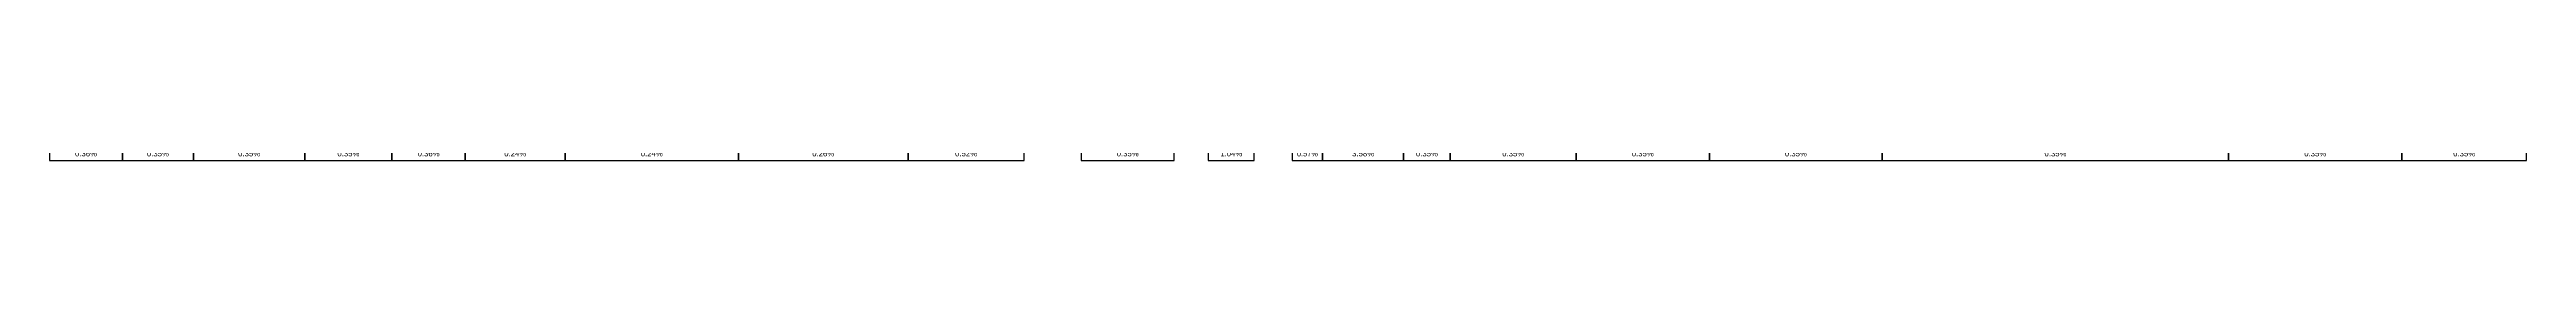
# Model space of a CAD drawing. Extents: x -160 to 364724, y -100 to 7353297.
# Drawn here: x 360027 to 360742, y 7349706 to 7349706 of the extents above; entities that cross this region are included whole.
import ezdxf
from ezdxf.enums import TextEntityAlignment as Align

# ---------------------------------------------------------------- set-up
doc = ezdxf.new("R2010")
doc.units = 0
doc.header["$LTSCALE"] = 5
doc.layers.add('PS_PERFIL_COTA_LIN', color=7, linetype='Continuous')
doc.layers.add('PS_PERFIL_COTA_TXT', color=5, linetype='Continuous')
doc.styles.get("Standard").update_dxf_attribs({"font": 'arial.ttf'})

msp = doc.modelspace()

# ---------------------------------------------------------------- linework, layer by layer
at = {"layer": 'PS_PERFIL_COTA_LIN', "linetype": 'Continuous'}
for points in [[(360027.18, 7349710.443), (360027.18, 7349706.443), (360048.211, 7349706.443), (360048.211, 7349710.443)], [(360048.211, 7349710.443), (360048.211, 7349706.443), (360068.69, 7349706.443), (360068.69, 7349710.443)], [(360068.69, 7349710.443), (360068.69, 7349706.443), (360100.893, 7349706.443), (360100.893, 7349710.443)], [(360100.893, 7349710.443), (360100.893, 7349706.443), (360126.023, 7349706.443), (360126.023, 7349710.443)], [(360126.023, 7349710.443), (360126.023, 7349706.443), (360147.18, 7349706.443), (360147.18, 7349710.443)], [(360147.18, 7349710.443), (360147.18, 7349706.443), (360176.024, 7349706.443), (360176.024, 7349710.443)], [(360176.024, 7349710.443), (360176.024, 7349706.443), (360226.025, 7349706.443), (360226.025, 7349710.443)], [(360226.025, 7349710.443), (360226.025, 7349706.443), (360275, 7349706.443), (360275, 7349710.443)], [(360275, 7349710.443), (360275, 7349706.443), (360308.512, 7349706.443), (360308.512, 7349710.443)], [(360325.001, 7349710.443), (360325.001, 7349706.443), (360351.821, 7349706.443), (360351.821, 7349710.443)], [(360361.675, 7349710.443), (360361.675, 7349706.443), (360374.946, 7349706.443), (360374.946, 7349710.443)], [(360385.9, 7349710.443), (360385.9, 7349706.443), (360394.681, 7349706.443), (360394.681, 7349710.443)], [(360394.681, 7349710.443), (360394.681, 7349706.443), (360418.054, 7349706.443), (360418.054, 7349710.443)], [(360418.054, 7349710.443), (360418.054, 7349706.443), (360431.509, 7349706.443), (360431.509, 7349710.443)], [(360431.509, 7349710.443), (360431.509, 7349706.443), (360467.866, 7349706.443), (360467.866, 7349710.443)], [(360467.866, 7349710.443), (360467.866, 7349706.443), (360506.314, 7349706.443), (360506.314, 7349710.443)], [(360506.314, 7349710.443), (360506.314, 7349706.443), (360556.246, 7349706.443), (360556.246, 7349710.443)], [(360556.246, 7349710.443), (360556.246, 7349706.443), (360656.209, 7349706.443), (360656.209, 7349710.443)], [(360656.209, 7349710.443), (360656.209, 7349706.443), (360706.208, 7349706.443), (360706.208, 7349710.443)], [(360706.208, 7349710.443), (360706.208, 7349706.443), (360742.19, 7349706.443), (360742.19, 7349710.443)]]:
    msp.add_lwpolyline(points, close=True, dxfattribs=at)
for points in [[(360027.18, 7349706.443), (360047.18, 7349706.443)], [(360047.18, 7349706.443), (360048.211, 7349706.443)], [(360067.18, 7349706.443), (360068.69, 7349706.443)], [(360087.18, 7349706.443), (360100.893, 7349706.443)], [(360107.18, 7349706.443), (360126.023, 7349706.443)], [(360147.18, 7349706.443), (360167.18, 7349706.443)], [(360176.024, 7349706.443), (360187.18, 7349706.443)], [(360187.18, 7349706.443), (360207.18, 7349706.443)], [(360207.18, 7349706.443), (360226.025, 7349706.443)], [(360227.18, 7349706.443), (360247.18, 7349706.443)], [(360247.18, 7349706.443), (360267.18, 7349706.443)], [(360267.18, 7349706.443), (360275, 7349706.443)], [(360287.18, 7349706.443), (360307.18, 7349706.443)], [(360307.18, 7349706.443), (360308.512, 7349706.443)], [(360327.18, 7349706.443), (360347.18, 7349706.443)], [(360347.18, 7349706.443), (360351.821, 7349706.443)], [(360367.18, 7349706.443), (360374.946, 7349706.443)], [(360387.18, 7349706.443), (360394.681, 7349706.443)], [(360418.054, 7349706.443), (360427.18, 7349706.443)], [(360427.18, 7349706.443), (360431.509, 7349706.443)], [(360447.18, 7349706.443), (360467.18, 7349706.443)], [(360467.18, 7349706.443), (360467.866, 7349706.443)], [(360487.18, 7349706.443), (360506.314, 7349706.443)], [(360507.18, 7349706.443), (360527.18, 7349706.443)], [(360527.18, 7349706.443), (360547.18, 7349706.443)], [(360547.18, 7349706.443), (360556.246, 7349706.443)], [(360567.18, 7349706.443), (360587.18, 7349706.443)], [(360587.18, 7349706.443), (360607.18, 7349706.443)], [(360607.18, 7349706.443), (360627.18, 7349706.443)], [(360627.18, 7349706.443), (360647.18, 7349706.443)], [(360656.209, 7349706.443), (360667.18, 7349706.443)], [(360667.18, 7349706.443), (360687.18, 7349706.443)], [(360687.18, 7349706.443), (360706.208, 7349706.443)], [(360707.18, 7349706.443), (360727.18, 7349706.443)], [(360727.18, 7349706.443), (360742.19, 7349706.443)]]:
    msp.add_lwpolyline(points, dxfattribs=at)

# ---------------------------------------------------------------- texts
at = {"layer": 'PS_PERFIL_COTA_TXT'}
for s, p in [('0.36%', (360037.696, 7349708.443)), ('0.35%', (360058.45, 7349708.443)), ('0.35%', (360084.791, 7349708.443)), ('0.35%', (360113.458, 7349708.443)), ('0.36%', (360136.601, 7349708.443)), ('0.24%', (360161.602, 7349708.443)), ('0.24%', (360201.024, 7349708.443)), ('0.26%', (360250.512, 7349708.443)), ('0.52%', (360291.756, 7349708.443)), ('0.35%', (360338.411, 7349708.443)), ('1.04%', (360368.311, 7349708.443)), ('3.58%', (360406.367, 7349708.443)), ('0.35%', (360424.782, 7349708.443)), ('0.35%', (360449.687, 7349708.443)), ('0.35%', (360487.09, 7349708.443)), ('0.35%', (360531.28, 7349708.443)), ('0.35%', (360606.228, 7349708.443)), ('0.35%', (360681.209, 7349708.443)), ('0.35%', (360724.199, 7349708.443))]:
    msp.add_text(s, height=1.6, dxfattribs=at).set_placement(p, align=Align.MIDDLE_CENTER)
at = {"layer": 'PS_PERFIL_COTA_TXT', "width": 0.914673}
msp.add_text('0.57%', height=1.6, dxfattribs=at).set_placement((360390.29, 7349708.443), align=Align.MIDDLE_CENTER)

doc.saveas('drawing.dxf')
